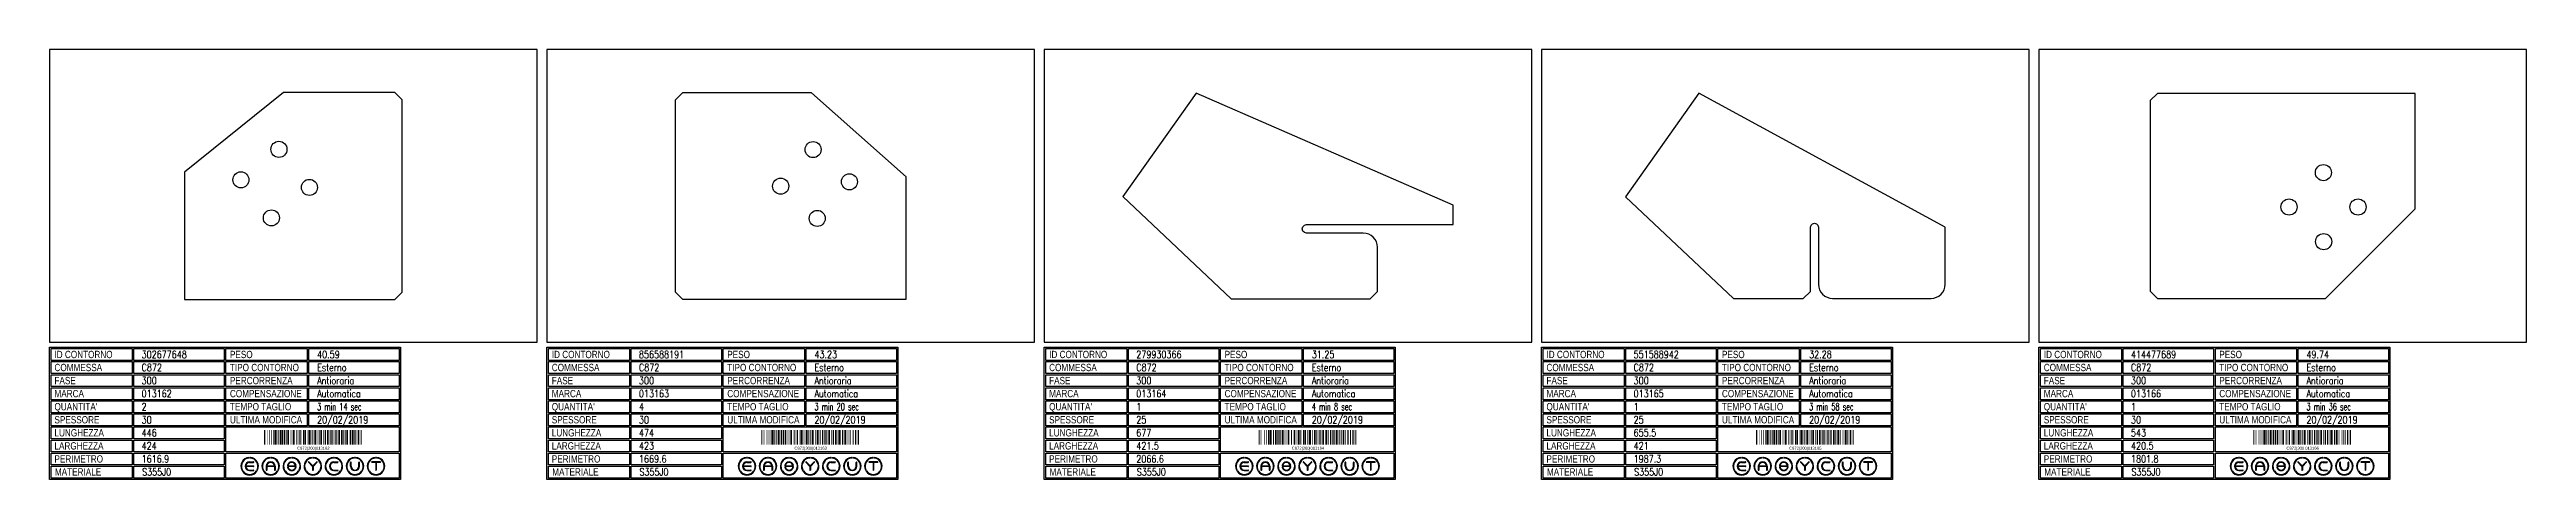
# Model space of a CAD drawing. Header units: millimetres. Extents: x 10000 to 55964, y 10000 to 31380.
# Drawn here: x 15100 to 20180, y 22210 to 23091 of the extents above; entities that cross this region are included whole.
import ezdxf
from ezdxf.enums import TextEntityAlignment as Align

# ---------------------------------------------------------------- set-up
doc = ezdxf.new("R2010")
doc.units = ezdxf.units.MM
doc.styles.add('EasyCutStyle', font='romans.shx', dxfattribs={"width": 0.8})
doc.styles.add('EasyCutStyle1', font='arial.ttf', dxfattribs={"width": 0.8})
doc.styles.get("Standard").update_dxf_attribs({"font": 'arial.ttf'})

# ---------------------------------------------------------------- blocks, each defined once
blk = doc.blocks.new('BlockShape01')
at = {"color": 253}
blk.add_lwpolyline([(0, 0), (720, 0), (720, -271), (0, -271)], close=True, dxfattribs=at)
at = {"color": 2}
for points in [[(3, -2.9), (169.3, -2.9), (169.3, -27.3), (3, -27.3)], [(3, -2.9), (169.3, -2.9), (169.3, -27.3), (3, -27.3)], [(3, -29.6), (169.3, -29.6), (169.3, -54), (3, -54)], [(361.9, -2.9), (528.3, -2.9), (528.3, -27.3), (361.9, -27.3)], [(361.9, -29.6), (528.3, -29.6), (528.3, -54), (361.9, -54)], [(3, -56.4), (169.3, -56.4), (169.3, -80.8), (3, -80.8)], [(3, -83.1), (169.3, -83.1), (169.3, -107.6), (3, -107.6)], [(361.9, -56.4), (528.3, -56.4), (528.3, -80.8), (361.9, -80.8)], [(361.9, -83.1), (528.3, -83.1), (528.3, -107.6), (361.9, -107.6)], [(3, -109.9), (169.3, -109.9), (169.3, -134.3), (3, -134.3)], [(3, -136.7), (169.3, -136.7), (169.3, -161.1), (3, -161.1)], [(361.9, -109.9), (528.3, -109.9), (528.3, -134.3), (361.9, -134.3)], [(361.9, -136.7), (528.3, -136.7), (528.3, -161.1), (361.9, -161.1)], [(3, -163.4), (169.3, -163.4), (169.3, -187.9), (3, -187.9)], [(3, -190.2), (169.3, -190.2), (169.3, -214.6), (3, -214.6)], [(3, -217), (169.3, -217), (169.3, -241.4), (3, -241.4)], [(3, -243.7), (169.3, -243.7), (169.3, -268.1), (3, -268.1)]]:
    blk.add_lwpolyline(points, close=True, dxfattribs=at)
at = {"color": 1}
for points in [[(172.7, -2.9), (358.1, -2.9), (358.1, -27.3), (172.7, -27.3)], [(172.7, -29.6), (358.1, -29.6), (358.1, -54), (172.7, -54)], [(531.6, -2.9), (717, -2.9), (717, -27.3), (531.6, -27.3)], [(531.6, -29.6), (717, -29.6), (717, -54), (531.6, -54)], [(172.7, -56.4), (358.1, -56.4), (358.1, -80.8), (172.7, -80.8)], [(172.7, -83.1), (358.1, -83.1), (358.1, -107.6), (172.7, -107.6)], [(531.6, -56.4), (717, -56.4), (717, -80.8), (531.6, -80.8)], [(531.6, -83.1), (717, -83.1), (717, -107.6), (531.6, -107.6)], [(172.7, -109.9), (358.1, -109.9), (358.1, -134.3), (172.7, -134.3)], [(172.7, -136.7), (358.1, -136.7), (358.1, -161.1), (172.7, -161.1)], [(531.6, -109.9), (717, -109.9), (717, -134.3), (531.6, -134.3)], [(531.6, -136.7), (717, -136.7), (717, -161.1), (531.6, -161.1)], [(172.7, -163.4), (358.1, -163.4), (358.1, -187.9), (172.7, -187.9)], [(172.7, -190.2), (358.1, -190.2), (358.1, -214.6), (172.7, -214.6)], [(361.9, -163.4), (717, -163.4), (717, -214.6), (361.9, -214.6)], [(172.7, -217), (358.1, -217), (358.1, -241.4), (172.7, -241.4)], [(172.7, -243.7), (358.1, -243.7), (358.1, -268.1), (172.7, -268.1)], [(361.9, -217), (717, -217), (717, -268.1), (361.9, -268.1)]]:
    blk.add_lwpolyline(points, close=True, dxfattribs=at)
at = {"color": 161, "style": 'EasyCutStyle1', "width": 0.8}
for s, p in [('COMMESSA', (10.1, -49.1)), ('ID CONTORNO', (10.1, -22.4)), ('TIPO CONTORNO', (370, -49.1)), ('PESO', (370, -22.4)), ('FASE', (10.1, -75.9)), ('MARCA', (10.1, -102.6)), ('COMPENSAZIONE', (370, -102.6)), ('PERCORRENZA', (370, -75.9)), ("QUANTITA'", (10.1, -129.4)), ('SPESSORE', (10.1, -156.2)), ('TEMPO TAGLIO', (370, -129.4)), ('ULTIMA MODIFICA', (370, -156.2)), ('LUNGHEZZA', (10.1, -182.9)), ('LARGHEZZA', (10.1, -209.7)), ('PERIMETRO', (10.1, -236.5)), ('MATERIALE', (11, -263.2))]:
    blk.add_text(s, height=15, dxfattribs=at).set_placement(p)
at = {"style": 'EasyCutStyle'}
for tag, p, width in [('ORDERSHAPE', (188.9, -49.1), 0.8), ('IDSHAPE', (188.9, -22.4), 0.8), ('TYPESHAPE', (548.8, -49.1), 0.8), ('WEIGTHSHAPE', (548.8, -22.4), 0.8), ('PHASESHAPE', (188.9, -75.9), 0.8), ('MKSHAPE', (188.9, -102.6), 0.8), ('JOUSHAPE', (548.8, -75.9), 0.8), ('COMPSHAPE', (548.8, -102.6), 0.8), ('TKSHAPE', (188.9, -156.2), 0.8), ('QTASHAPE', (188.9, -129.4), 0.8), ('TIMECUTSHAPE', (548.8, -129.4), 0.65), ('LASTMODIFYSHAPE', (548.8, -156.2), 0.8), ('LENGTHSHAPE', (188.9, -182.9), 0.8), ('HEIGHTSHAPE', (188.9, -209.7), 0.8), ('PERIMETERSHAPE', (188.9, -236.5), 0.8), ('MATSHAPE', (189.8, -263.2), 0.8)]:
    blk.add_attdef(tag, p, '', height=15, dxfattribs=dict(at, width=width))
blk = doc.blocks.new('Logo')
for color, points in [(140, [(-144.9, -7.2, -1), (-145.9, -7.6, -0.520567), (-131.2, 17.9, -1), (-131.1, 16.9, 0.520567)]), (256, [(-121.7, 0.5), (-137.5, 0.5, -0.394366), (-129.6, 7.9), (-121.7, 7.9, 1), (-121.7, 9), (-129.6, 9, 1), (-129.6, -9), (-121.7, -9, 1), (-121.7, -7.9), (-129.6, -7.9, -0.394366), (-137.5, -0.5), (-121.7, -0.5, 1)]), (140, [(-114.3, -7.2, 1), (-113.3, -7.6, 0.520567), (-128, 17.9, 0.916853), (-128.2, 16.9, 0.043377), (-128.1, 16.9, -0.520567)]), (140, [(-101.7, -7.2, -1), (-102.7, -7.6, -0.520567), (-88, 17.9, -1), (-87.9, 16.9, 0.520567)]), (140, [(-71.1, -7.2, 1), (-70.1, -7.6, 0.520567), (-84.8, 17.9, 1), (-84.9, 16.9, -0.520567)]), (140, [(-58.5, -7.2, -1), (-59.5, -7.6, -0.520567), (-44.8, 17.9, -1), (-44.7, 16.9, 0.520567)]), (256, [(-36.6, -0.5, -0.486114), (-35.5, -1.9, -0.776377), (-50.9, -2, 1), (-51.9, -2.3, 0.776377), (-34.5, -2.1, 0.486114), (-36.6, 0.5), (-49.8, 0.5, -0.486114), (-50.9, 1.9, -0.776377), (-35.5, 2, 1), (-34.5, 2.3, 0.776377), (-51.9, 2.1, 0.486114), (-49.8, -0.5)]), (140, [(-27.9, -7.2, 1), (-26.9, -7.6, 0.520567), (-41.6, 17.9, 1), (-41.7, 16.9, -0.520567)]), (140, [(-15.3, -7.2, -1), (-16.3, -7.6, -0.520567), (-1.6, 17.9, -1), (-1.5, 16.9, 0.520567)]), (256, [(0, 0.8), (-8.1, 8.8, 1), (-8.8, 8.1), (-0.5, -0.2), (-0.5, -7.9, 1), (0.5, -7.9), (0.5, -0.2), (8.8, 8.1, 1), (8.1, 8.8)]), (140, [(15.3, -7.2, 1), (16.3, -7.6, 0.520567), (1.6, 17.9, 1), (1.5, 16.9, -0.520567)]), (140, [(27.9, -7.2, -1), (26.9, -7.6, -0.520567), (41.6, 17.9, -1), (41.7, 16.9, 0.520567)]), (256, [(43.2, -9), (51.1, -9, 1), (51.1, -7.9), (43.2, -7.9, -1), (43.2, 7.9), (51.1, 7.9, 1), (51.1, 9), (43.2, 9, 1)]), (140, [(58.5, -7.2, 1), (59.5, -7.6, 0.520567), (44.8, 17.9, 1), (44.7, 16.9, -0.520567)]), (140, [(71.1, -7.2, -1), (70.1, -7.6, -0.520567), (84.8, 17.9, -1), (84.9, 16.9, 0.520567)]), (256, [(78.5, 0), (78.5, 7.9, 1), (77.4, 7.9), (77.4, 0, 1), (95.4, 0), (95.4, 7.9, 1), (94.3, 7.9), (94.3, 0, -1)]), (140, [(101.7, -7.2, 1), (102.7, -7.6, 0.520567), (88, 17.9, 1), (87.9, 16.9, -0.520567)]), (140, [(114.3, -7.2, -1), (113.3, -7.6, -0.520567), (128, 17.9, -1), (128.1, 16.9, 0.520567)]), (256, [(121.1, 9, 1), (121.1, 7.9), (129.1, 7.9), (129.1, -7.9, 1), (130.1, -7.9), (130.1, 7.9), (138.1, 7.9, 1), (138.1, 9)]), (140, [(144.9, -7.2, 1), (145.9, -7.6, 0.520567), (131.2, 17.9, 1), (131.1, 16.9, -0.520567)]), (140, [(-114.9, -10.3, 1), (-115.7, -9.7, -0.520567), (-143.5, -9.7, 1), (-144.3, -10.3, 0.520567)]), (140, [(-71.7, -10.3, 1), (-72.5, -9.7, -0.520567), (-100.3, -9.7, 1), (-101.1, -10.3, 0.520567)]), (140, [(-28.5, -10.3, 1), (-29.3, -9.7, -0.520567), (-57.1, -9.7, 1), (-57.9, -10.3, 0.520567)]), (140, [(14.7, -10.3, 1), (13.9, -9.7, -0.520567), (-13.9, -9.7, 1), (-14.7, -10.3, 0.520567)]), (140, [(57.9, -10.3, 1), (57.1, -9.7, -0.520567), (29.3, -9.7, 1), (28.5, -10.3, 0.520567)]), (140, [(101.1, -10.3, 1), (100.3, -9.7, -0.520567), (72.5, -9.7, 1), (71.7, -10.3, 0.520567)]), (140, [(144.3, -10.3, 1), (143.5, -9.7, -0.520567), (115.7, -9.7, 1), (114.9, -10.3, 0.520567)])]:
    blk.add_hatch(color=color).paths.add_polyline_path(points)
h = blk.add_hatch(color=256)
h.paths.add_polyline_path([(-78.5, -0.5), (-78.5, -7.9, 1), (-77.4, -7.9), (-77.4, 0, 1), (-95.4, 0), (-95.4, -7.9, 1), (-94.3, -7.9), (-94.3, -0.5)])
h.paths.add_polyline_path([(-94.3, 0.5, -0.933992), (-78.5, 0.5)], flags=16)
for p, q in [((-121.7, 0.5), (-137.5, 0.5)), ((-129.6, 9), (-121.7, 9)), ((-129.6, 7.9), (-121.7, 7.9)), ((-95.4, 0), (-95.4, -7.9)), ((-78.5, 0.5), (-94.3, 0.5)), ((-77.4, 0), (-77.4, -7.9)), ((-36.6, 0.5), (-49.8, 0.5)), ((-0.5, -0.2), (-8.8, 8.1)), ((0, 0.8), (-8.1, 8.8)), ((0, 0.8), (8.1, 8.8)), ((0.5, -0.2), (8.8, 8.1)), ((43.2, 9), (51.1, 9)), ((43.2, 7.9), (51.1, 7.9)), ((77.4, 0), (77.4, 7.9)), ((78.5, 0), (78.5, 7.9)), ((94.3, 0), (94.3, 7.9)), ((95.4, 0), (95.4, 7.9)), ((138.1, 9), (121.1, 9)), ((129.1, 7.9), (121.1, 7.9)), ((129.1, 7.9), (129.1, -7.9)), ((130.1, 7.9), (130.1, -7.9)), ((138.1, 7.9), (130.1, 7.9)), ((-121.7, -0.5), (-137.5, -0.5)), ((-129.6, -7.9), (-121.7, -7.9)), ((-129.6, -9), (-121.7, -9)), ((-94.3, -0.5), (-94.3, -7.9)), ((-78.5, -0.5), (-94.3, -0.5)), ((-78.5, -0.5), (-78.5, -7.9)), ((-36.6, -0.5), (-49.8, -0.5)), ((-0.5, -0.2), (-0.5, -7.9)), ((0.5, -0.2), (0.5, -7.9)), ((43.2, -7.9), (51.1, -7.9)), ((43.2, -9), (51.1, -9))]:
    blk.add_line(p, q)
at = {"color": 140}
for centre, radius, start, end in [((-129.6, 0), 18, 95, 205), ((-129.6, 0), 16.9, 95, 205), ((-131.1, 17.4), 0.54, 275, 95), ((-128.1, 17.4), 0.54, 85, 265), ((-129.6, 0), 16.9, 335, 85), ((-129.6, 0), 18, 335, 85), ((-86.4, 0), 18, 95, 205), ((-86.4, 0), 16.9, 95, 205), ((-87.9, 17.4), 0.54, 275, 95), ((-84.9, 17.4), 0.54, 85, 265), ((-86.4, 0), 16.9, 335, 85), ((-86.4, 0), 18, 335, 85), ((-43.2, 0), 18, 95, 205), ((-43.2, 0), 16.9, 95, 205), ((-44.7, 17.4), 0.54, 275, 95), ((-41.7, 17.4), 0.54, 85, 265), ((-43.2, 0), 16.9, 335, 85), ((-43.2, 0), 18, 335, 85), ((0, 0), 18, 95, 205), ((0, 0), 16.9, 95, 205), ((-1.5, 17.4), 0.54, 275, 95), ((1.5, 17.4), 0.54, 85, 265), ((0, 0), 16.9, 335, 85), ((0, 0), 18, 335, 85), ((43.2, 0), 18, 95, 205), ((43.2, 0), 16.9, 95, 205), ((41.7, 17.4), 0.54, 275, 95), ((44.7, 17.4), 0.54, 85, 265), ((43.2, 0), 16.9, 335, 85), ((43.2, 0), 18, 335, 85), ((86.4, 0), 18, 95, 205), ((86.4, 0), 16.9, 95, 205), ((84.9, 17.4), 0.54, 275, 95), ((87.9, 17.4), 0.54, 85, 265), ((86.4, 0), 16.9, 335, 85), ((86.4, 0), 18, 335, 85), ((129.6, 0), 18, 95, 205), ((129.6, 0), 16.9, 95, 205), ((128.1, 17.4), 0.54, 275, 95), ((131.1, 17.4), 0.54, 85, 265), ((129.6, 0), 16.9, 335, 85), ((129.6, 0), 18, 335, 85), ((-145.4, -7.4), 0.54, 205, 25), ((-143.9, -10), 0.54, 35, 215), ((-129.6, 0), 18, 215, 325), ((-129.6, 0), 16.9, 215, 325), ((-115.3, -10), 0.54, 325, 145), ((-113.8, -7.4), 0.54, 155, 335), ((-102.2, -7.4), 0.54, 205, 25), ((-100.7, -10), 0.54, 35, 215), ((-86.4, 0), 18, 215, 325), ((-86.4, 0), 16.9, 215, 325), ((-72.1, -10), 0.54, 325, 145), ((-70.6, -7.4), 0.54, 155, 335), ((-59, -7.4), 0.54, 205, 25), ((-57.5, -10), 0.54, 35, 215), ((-43.2, 0), 18, 215, 325), ((-43.2, 0), 16.9, 215, 325), ((-28.9, -10), 0.54, 325, 145), ((-27.4, -7.4), 0.54, 155, 335), ((-15.8, -7.4), 0.54, 205, 25), ((-14.3, -10), 0.54, 35, 215), ((0, 0), 18, 215, 325), ((0, 0), 16.9, 215, 325), ((14.3, -10), 0.54, 325, 145), ((15.8, -7.4), 0.54, 155, 335), ((27.4, -7.4), 0.54, 205, 25), ((28.9, -10), 0.54, 35, 215), ((43.2, 0), 18, 215, 325), ((43.2, 0), 16.9, 215, 325), ((57.5, -10), 0.54, 325, 145), ((59, -7.4), 0.54, 155, 335), ((70.6, -7.4), 0.54, 205, 25), ((72.1, -10), 0.54, 35, 215), ((86.4, 0), 18, 215, 325), ((86.4, 0), 16.9, 215, 325), ((100.7, -10), 0.54, 325, 145), ((102.2, -7.4), 0.54, 155, 335), ((113.8, -7.4), 0.54, 205, 25), ((115.3, -10), 0.54, 35, 215), ((129.6, 0), 18, 215, 325), ((129.6, 0), 16.9, 215, 325), ((143.9, -10), 0.54, 325, 145), ((145.4, -7.4), 0.54, 155, 335)]:
    blk.add_arc(centre, radius, start, end, dxfattribs=at)
for centre, radius, start, end in [((-129.6, 0), 9, 90, 270), ((-129.6, 0), 7.92, 90, 176.0904), ((-121.7, 8.5), 0.54, 270, 90), ((-121.7, 0), 0.54, 270, 90), ((-86.4, 0), 9, 0, 180), ((-86.4, 0), 7.92, 3.9096, 176.0904), ((-49.8, 1.6), 2.16, 166.2998, 270), ((-43.2, 0), 9, 15, 166.2998), ((-43.2, 0), 7.92, 15, 166.2998), ((-49.8, 1.6), 1.08, 166.2998, 270), ((-36.6, -1.6), 2.16, 346.2998, 90), ((-35, 2.2), 0.54, 195, 15), ((-8.5, 8.5), 0.54, 45, 225), ((8.5, 8.5), 0.54, 315, 135), ((43.2, 0), 9, 90, 270), ((43.2, 0), 7.92, 90, 270), ((51.1, 8.5), 0.54, 270, 90), ((77.9, 7.9), 0.54, 0, 180), ((86.4, 0), 9, 180, 0), ((86.4, 0), 7.92, 180, 0), ((94.9, 7.9), 0.54, 0, 180), ((121.1, 8.5), 0.54, 90, 270), ((138.1, 8.5), 0.54, 270, 90), ((-129.6, 0), 7.92, 183.9096, 270), ((-121.7, -8.5), 0.54, 270, 90), ((-94.9, -7.9), 0.54, 180, 0), ((-77.9, -7.9), 0.54, 180, 0), ((-51.4, -2.2), 0.54, 15, 195), ((-43.2, 0), 9, 195, 346.2998), ((-43.2, 0), 7.92, 195, 346.2998), ((-36.6, -1.6), 1.08, 346.2998, 90), ((0, -7.9), 0.54, 180, 0), ((51.1, -8.5), 0.54, 270, 90), ((129.6, -7.9), 0.54, 180, 0)]:
    blk.add_arc(centre, radius, start, end)
blk = doc.blocks.new('302677648_128', base_point=(263, -308))
at = {"linetype": 'Continuous'}
for points, const_width in [([(264, -308), (264, -278)], 2), ([(266.5, -308), (266.5, -278)], 1), ([(269.5, -308), (269.5, -278)], 1), ([(274.5, -308), (274.5, -278)], 1), ([(278.5, -308), (278.5, -278)], 1), ([(283, -308), (283, -278)], 2), ([(286.5, -308), (286.5, -278)], 3), ([(289.5, -308), (289.5, -278)], 1), ([(293, -308), (293, -278)], 2), ([(297.5, -308), (297.5, -278)], 3), ([(301, -308), (301, -278)], 2), ([(304.5, -308), (304.5, -278)], 3), ([(308, -308), (308, -278)], 2), ([(312.5, -308), (312.5, -278)], 3), ([(316.5, -308), (316.5, -278)], 1), ([(318.5, -308), (318.5, -278)], 1), ([(320.5, -308), (320.5, -278)], 1), ([(324, -308), (324, -278)], 4), ([(330, -308), (330, -278)], 2), ([(333.5, -308), (333.5, -278)], 1), ([(336.5, -308), (336.5, -278)], 3), ([(340.5, -308), (340.5, -278)], 1), ([(344.5, -308), (344.5, -278)], 3), ([(348, -308), (348, -278)], 2), ([(351.5, -308), (351.5, -278)], 1), ([(355.5, -308), (355.5, -278)], 3), ([(359, -308), (359, -278)], 2), ([(362.5, -308), (362.5, -278)], 1), ([(364.5, -308), (364.5, -278)], 1), ([(368, -308), (368, -278)], 4), ([(373.5, -308), (373.5, -278)], 1), ([(377.5, -308), (377.5, -278)], 3), ([(381, -308), (381, -278)], 2), ([(384.5, -308), (384.5, -278)], 1), ([(388.5, -308), (388.5, -278)], 3), ([(393, -308), (393, -278)], 2), ([(396, -308), (396, -278)], 2), ([(399.5, -308), (399.5, -278)], 1), ([(402.5, -308), (402.5, -278)], 3), ([(406.5, -308), (406.5, -278)], 1), ([(410.5, -308), (410.5, -278)], 3), ([(415, -308), (415, -278)], 2), ([(418, -308), (418, -278)], 2), ([(422.5, -308), (422.5, -278)], 3), ([(425.5, -308), (425.5, -278)], 1), ([(429, -308), (429, -278)], 2), ([(433.5, -308), (433.5, -278)], 3), ([(437.5, -308), (437.5, -278)], 1), ([(440.5, -308), (440.5, -278)], 3), ([(444.5, -308), (444.5, -278)], 3), ([(448, -308), (448, -278)], 2), ([(451, -308), (451, -278)], 2), ([(456.5, -308), (456.5, -278)], 3), ([(459.5, -308), (459.5, -278)], 1), ([(462, -308), (462, -278)], 2)]:
    blk.add_lwpolyline(points, dxfattribs=dict(at, const_width=const_width))
blk.add_text('C872|300|013162', height=6).set_placement((364, -318.5), align=Align.CENTER)
blk = doc.blocks.new('856588191_128', base_point=(277, -308.5))
at = {"linetype": 'Continuous'}
for points, const_width in [([(278, -308.5), (278, -278.5)], 2), ([(280.5, -308.5), (280.5, -278.5)], 1), ([(283.5, -308.5), (283.5, -278.5)], 1), ([(288.5, -308.5), (288.5, -278.5)], 1), ([(292.5, -308.5), (292.5, -278.5)], 1), ([(297, -308.5), (297, -278.5)], 2), ([(300.5, -308.5), (300.5, -278.5)], 3), ([(303.5, -308.5), (303.5, -278.5)], 1), ([(307, -308.5), (307, -278.5)], 2), ([(311.5, -308.5), (311.5, -278.5)], 3), ([(315, -308.5), (315, -278.5)], 2), ([(318.5, -308.5), (318.5, -278.5)], 3), ([(322, -308.5), (322, -278.5)], 2), ([(326.5, -308.5), (326.5, -278.5)], 3), ([(330.5, -308.5), (330.5, -278.5)], 1), ([(332.5, -308.5), (332.5, -278.5)], 1), ([(334.5, -308.5), (334.5, -278.5)], 1), ([(338, -308.5), (338, -278.5)], 4), ([(344, -308.5), (344, -278.5)], 2), ([(347.5, -308.5), (347.5, -278.5)], 1), ([(350.5, -308.5), (350.5, -278.5)], 3), ([(354.5, -308.5), (354.5, -278.5)], 1), ([(358.5, -308.5), (358.5, -278.5)], 3), ([(362, -308.5), (362, -278.5)], 2), ([(365.5, -308.5), (365.5, -278.5)], 1), ([(369.5, -308.5), (369.5, -278.5)], 3), ([(373, -308.5), (373, -278.5)], 2), ([(376.5, -308.5), (376.5, -278.5)], 1), ([(378.5, -308.5), (378.5, -278.5)], 1), ([(382, -308.5), (382, -278.5)], 4), ([(387.5, -308.5), (387.5, -278.5)], 1), ([(391.5, -308.5), (391.5, -278.5)], 3), ([(395, -308.5), (395, -278.5)], 2), ([(398.5, -308.5), (398.5, -278.5)], 1), ([(402.5, -308.5), (402.5, -278.5)], 3), ([(407, -308.5), (407, -278.5)], 2), ([(410, -308.5), (410, -278.5)], 2), ([(413.5, -308.5), (413.5, -278.5)], 1), ([(416.5, -308.5), (416.5, -278.5)], 3), ([(420.5, -308.5), (420.5, -278.5)], 1), ([(424.5, -308.5), (424.5, -278.5)], 3), ([(429, -308.5), (429, -278.5)], 2), ([(432, -308.5), (432, -278.5)], 2), ([(436.5, -308.5), (436.5, -278.5)], 3), ([(439.5, -308.5), (439.5, -278.5)], 1), ([(443, -308.5), (443, -278.5)], 2), ([(446.5, -308.5), (446.5, -278.5)], 1), ([(449.5, -308.5), (449.5, -278.5)], 3), ([(453.5, -308.5), (453.5, -278.5)], 1), ([(455.5, -308.5), (455.5, -278.5)], 1), ([(459, -308.5), (459, -278.5)], 2), ([(465, -308.5), (465, -278.5)], 2), ([(470.5, -308.5), (470.5, -278.5)], 3), ([(473.5, -308.5), (473.5, -278.5)], 1), ([(476, -308.5), (476, -278.5)], 2)]:
    blk.add_lwpolyline(points, dxfattribs=dict(at, const_width=const_width))
blk.add_text('C872|300|013163', height=6).set_placement((378, -319), align=Align.CENTER)
blk = doc.blocks.new('279930366_128', base_point=(378.5, -309.25))
at = {"linetype": 'Continuous'}
for points, const_width in [([(379.5, -309.25), (379.5, -279.25)], 2), ([(382, -309.25), (382, -279.25)], 1), ([(385, -309.25), (385, -279.25)], 1), ([(390, -309.25), (390, -279.25)], 1), ([(394, -309.25), (394, -279.25)], 1), ([(398.5, -309.25), (398.5, -279.25)], 2), ([(402, -309.25), (402, -279.25)], 3), ([(405, -309.25), (405, -279.25)], 1), ([(408.5, -309.25), (408.5, -279.25)], 2), ([(413, -309.25), (413, -279.25)], 3), ([(416.5, -309.25), (416.5, -279.25)], 2), ([(420, -309.25), (420, -279.25)], 3), ([(423.5, -309.25), (423.5, -279.25)], 2), ([(428, -309.25), (428, -279.25)], 3), ([(432, -309.25), (432, -279.25)], 1), ([(434, -309.25), (434, -279.25)], 1), ([(436, -309.25), (436, -279.25)], 1), ([(439.5, -309.25), (439.5, -279.25)], 4), ([(445.5, -309.25), (445.5, -279.25)], 2), ([(449, -309.25), (449, -279.25)], 1), ([(452, -309.25), (452, -279.25)], 3), ([(456, -309.25), (456, -279.25)], 1), ([(460, -309.25), (460, -279.25)], 3), ([(463.5, -309.25), (463.5, -279.25)], 2), ([(467, -309.25), (467, -279.25)], 1), ([(471, -309.25), (471, -279.25)], 3), ([(474.5, -309.25), (474.5, -279.25)], 2), ([(478, -309.25), (478, -279.25)], 1), ([(480, -309.25), (480, -279.25)], 1), ([(483.5, -309.25), (483.5, -279.25)], 4), ([(489, -309.25), (489, -279.25)], 1), ([(493, -309.25), (493, -279.25)], 3), ([(496.5, -309.25), (496.5, -279.25)], 2), ([(500, -309.25), (500, -279.25)], 1), ([(504, -309.25), (504, -279.25)], 3), ([(508.5, -309.25), (508.5, -279.25)], 2), ([(511.5, -309.25), (511.5, -279.25)], 2), ([(515, -309.25), (515, -279.25)], 1), ([(518, -309.25), (518, -279.25)], 3), ([(522, -309.25), (522, -279.25)], 1), ([(526, -309.25), (526, -279.25)], 3), ([(530.5, -309.25), (530.5, -279.25)], 2), ([(533.5, -309.25), (533.5, -279.25)], 2), ([(538, -309.25), (538, -279.25)], 3), ([(541, -309.25), (541, -279.25)], 1), ([(544.5, -309.25), (544.5, -279.25)], 2), ([(548, -309.25), (548, -279.25)], 1), ([(552, -309.25), (552, -279.25)], 3), ([(555.5, -309.25), (555.5, -279.25)], 2), ([(561, -309.25), (561, -279.25)], 1), ([(563, -309.25), (563, -279.25)], 1), ([(566.5, -309.25), (566.5, -279.25)], 2), ([(572, -309.25), (572, -279.25)], 3), ([(575, -309.25), (575, -279.25)], 1), ([(577.5, -309.25), (577.5, -279.25)], 2)]:
    blk.add_lwpolyline(points, dxfattribs=dict(at, const_width=const_width))
blk.add_text('C872|300|013164', height=6).set_placement((479.5, -319.75), align=Align.CENTER)
blk = doc.blocks.new('551588942_128', base_point=(367.75, -309.5))
at = {"linetype": 'Continuous'}
for points, const_width in [([(368.75, -309.5), (368.75, -279.5)], 2), ([(371.25, -309.5), (371.25, -279.5)], 1), ([(374.25, -309.5), (374.25, -279.5)], 1), ([(379.25, -309.5), (379.25, -279.5)], 1), ([(383.25, -309.5), (383.25, -279.5)], 1), ([(387.75, -309.5), (387.75, -279.5)], 2), ([(391.25, -309.5), (391.25, -279.5)], 3), ([(394.25, -309.5), (394.25, -279.5)], 1), ([(397.75, -309.5), (397.75, -279.5)], 2), ([(402.25, -309.5), (402.25, -279.5)], 3), ([(405.75, -309.5), (405.75, -279.5)], 2), ([(409.25, -309.5), (409.25, -279.5)], 3), ([(412.75, -309.5), (412.75, -279.5)], 2), ([(417.25, -309.5), (417.25, -279.5)], 3), ([(421.25, -309.5), (421.25, -279.5)], 1), ([(423.25, -309.5), (423.25, -279.5)], 1), ([(425.25, -309.5), (425.25, -279.5)], 1), ([(428.75, -309.5), (428.75, -279.5)], 4), ([(434.75, -309.5), (434.75, -279.5)], 2), ([(438.25, -309.5), (438.25, -279.5)], 1), ([(441.25, -309.5), (441.25, -279.5)], 3), ([(445.25, -309.5), (445.25, -279.5)], 1), ([(449.25, -309.5), (449.25, -279.5)], 3), ([(452.75, -309.5), (452.75, -279.5)], 2), ([(456.25, -309.5), (456.25, -279.5)], 1), ([(460.25, -309.5), (460.25, -279.5)], 3), ([(463.75, -309.5), (463.75, -279.5)], 2), ([(467.25, -309.5), (467.25, -279.5)], 1), ([(469.25, -309.5), (469.25, -279.5)], 1), ([(472.75, -309.5), (472.75, -279.5)], 4), ([(478.25, -309.5), (478.25, -279.5)], 1), ([(482.25, -309.5), (482.25, -279.5)], 3), ([(485.75, -309.5), (485.75, -279.5)], 2), ([(489.25, -309.5), (489.25, -279.5)], 1), ([(493.25, -309.5), (493.25, -279.5)], 3), ([(497.75, -309.5), (497.75, -279.5)], 2), ([(500.75, -309.5), (500.75, -279.5)], 2), ([(504.25, -309.5), (504.25, -279.5)], 1), ([(507.25, -309.5), (507.25, -279.5)], 3), ([(511.25, -309.5), (511.25, -279.5)], 1), ([(515.25, -309.5), (515.25, -279.5)], 3), ([(519.75, -309.5), (519.75, -279.5)], 2), ([(522.75, -309.5), (522.75, -279.5)], 2), ([(527.25, -309.5), (527.25, -279.5)], 3), ([(530.25, -309.5), (530.25, -279.5)], 1), ([(533.75, -309.5), (533.75, -279.5)], 2), ([(537.25, -309.5), (537.25, -279.5)], 3), ([(541.25, -309.5), (541.25, -279.5)], 1), ([(544.25, -309.5), (544.25, -279.5)], 1), ([(546.25, -309.5), (546.25, -279.5)], 1), ([(551.75, -309.5), (551.75, -279.5)], 4), ([(555.75, -309.5), (555.75, -279.5)], 2), ([(561.25, -309.5), (561.25, -279.5)], 3), ([(564.25, -309.5), (564.25, -279.5)], 1), ([(566.75, -309.5), (566.75, -279.5)], 2)]:
    blk.add_lwpolyline(points, dxfattribs=dict(at, const_width=const_width))
blk.add_text('C872|300|013165', height=6).set_placement((468.75, -320), align=Align.CENTER)
blk = doc.blocks.new('414477689_128', base_point=(311.5, -309.75))
at = {"linetype": 'Continuous'}
for points, const_width in [([(312.5, -309.75), (312.5, -279.75)], 2), ([(315, -309.75), (315, -279.75)], 1), ([(318, -309.75), (318, -279.75)], 1), ([(323, -309.75), (323, -279.75)], 1), ([(327, -309.75), (327, -279.75)], 1), ([(331.5, -309.75), (331.5, -279.75)], 2), ([(335, -309.75), (335, -279.75)], 3), ([(338, -309.75), (338, -279.75)], 1), ([(341.5, -309.75), (341.5, -279.75)], 2), ([(346, -309.75), (346, -279.75)], 3), ([(349.5, -309.75), (349.5, -279.75)], 2), ([(353, -309.75), (353, -279.75)], 3), ([(356.5, -309.75), (356.5, -279.75)], 2), ([(361, -309.75), (361, -279.75)], 3), ([(365, -309.75), (365, -279.75)], 1), ([(367, -309.75), (367, -279.75)], 1), ([(369, -309.75), (369, -279.75)], 1), ([(372.5, -309.75), (372.5, -279.75)], 4), ([(378.5, -309.75), (378.5, -279.75)], 2), ([(382, -309.75), (382, -279.75)], 1), ([(385, -309.75), (385, -279.75)], 3), ([(389, -309.75), (389, -279.75)], 1), ([(393, -309.75), (393, -279.75)], 3), ([(396.5, -309.75), (396.5, -279.75)], 2), ([(400, -309.75), (400, -279.75)], 1), ([(404, -309.75), (404, -279.75)], 3), ([(407.5, -309.75), (407.5, -279.75)], 2), ([(411, -309.75), (411, -279.75)], 1), ([(413, -309.75), (413, -279.75)], 1), ([(416.5, -309.75), (416.5, -279.75)], 4), ([(422, -309.75), (422, -279.75)], 1), ([(426, -309.75), (426, -279.75)], 3), ([(429.5, -309.75), (429.5, -279.75)], 2), ([(433, -309.75), (433, -279.75)], 1), ([(437, -309.75), (437, -279.75)], 3), ([(441.5, -309.75), (441.5, -279.75)], 2), ([(444.5, -309.75), (444.5, -279.75)], 2), ([(448, -309.75), (448, -279.75)], 1), ([(451, -309.75), (451, -279.75)], 3), ([(455, -309.75), (455, -279.75)], 1), ([(459, -309.75), (459, -279.75)], 3), ([(463.5, -309.75), (463.5, -279.75)], 2), ([(466.5, -309.75), (466.5, -279.75)], 2), ([(471, -309.75), (471, -279.75)], 3), ([(474, -309.75), (474, -279.75)], 1), ([(477.5, -309.75), (477.5, -279.75)], 2), ([(482, -309.75), (482, -279.75)], 3), ([(485, -309.75), (485, -279.75)], 1), ([(488, -309.75), (488, -279.75)], 1), ([(492, -309.75), (492, -279.75)], 1), ([(495.5, -309.75), (495.5, -279.75)], 2), ([(499.5, -309.75), (499.5, -279.75)], 2), ([(505, -309.75), (505, -279.75)], 3), ([(508, -309.75), (508, -279.75)], 1), ([(510.5, -309.75), (510.5, -279.75)], 2)]:
    blk.add_lwpolyline(points, dxfattribs=dict(at, const_width=const_width))
blk.add_text('C872|300|013166', height=6).set_placement((412.5, -320.25), align=Align.CENTER)

msp = doc.modelspace()

# ---------------------------------------------------------------- linework, layer by layer
for p, q in [((16100, 23091), (15100, 23091)), ((15100, 23091), (15100, 22491)), ((16100, 22491), (16100, 23091)), ((17120, 23091), (16120, 23091)), ((16120, 23091), (16120, 22491)), ((17120, 22491), (17120, 23091)), ((18140, 23091), (17140, 23091)), ((17140, 23091), (17140, 22491)), ((18140, 22491), (18140, 23091)), ((19160, 23091), (18160, 23091)), ((18160, 23091), (18160, 22491)), ((19160, 22491), (19160, 23091)), ((20180, 23091), (19180, 23091)), ((19180, 23091), (19180, 22491)), ((20180, 22491), (20180, 23091)), ((15100, 22491), (16100, 22491)), ((16120, 22491), (17120, 22491)), ((17140, 22491), (18140, 22491)), ((18160, 22491), (19160, 22491)), ((19180, 22491), (20180, 22491))]:
    msp.add_line(p, q)
at = {"color": 2}
for points in [[(15377, 22579), (15808, 22579), (15823, 22594), (15823, 22988), (15808, 23003), (15579.5, 23003), (15377, 22840)], [(16398, 22579.5), (16857, 22579.5), (16857, 22830.5), (16662.5, 23002.5), (16398, 23002.5), (16383, 22987.5), (16383, 22594.5)], [(19423.5, 22580.8), (19768, 22580.8), (19951.5, 22764.8), (19951.5, 23001.3), (19423.5, 23001.3), (19408.5, 22986.3), (19408.5, 22595.8)]]:
    msp.add_lwpolyline(points, close=True, dxfattribs=at)
for points in [[(17523.5, 22580.3), (17808.5, 22580.3), (17823.5, 22595.3), (17823.5, 22685.8, 0.414214), (17794.5, 22714.8), (17678, 22714.8), (17673.5, 22715.8), (17670.5, 22718.8), (17669, 22723.3), (17670.5, 22727.8), (17673.5, 22731.3), (17678, 22732.3), (17978.5, 22732.3), (17978.5, 22772.3), (17451.5, 23001.8), (17301.5, 22789.8)], [(18553.8, 22580.5), (18696.8, 22580.5), (18711.8, 22595.5), (18711.8, 22727), (18712.8, 22731), (18715.8, 22734), (18719.8, 22735), (18723.8, 22734), (18726.8, 22731), (18727.8, 22727), (18727.8, 22610, 0.414214), (18756.8, 22581), (18958.8, 22581, 0.414214), (18987.8, 22610), (18987.8, 22727), (18482.3, 23001.5), (18332.3, 22789.5)]]:
    msp.add_lwpolyline(points, format="xyb", close=True, dxfattribs=at)
at = {"color": 4}
for centre in [(15570.5, 22886.5), (16666, 22886), (15492.5, 22824), (15633, 22808.5), (16599.5, 22811), (16740.5, 22820), (19763.5, 22838.8), (15555, 22746), (16674.5, 22745), (19693, 22768.3), (19834.5, 22768.3), (19764, 22697.3)]:
    msp.add_circle(centre, 16.5, dxfattribs=at)

# ---------------------------------------------------------------- block references
for p, values in [((15100, 22481), {'IDSHAPE': '302677648', 'ORDERSHAPE': 'C872', 'PHASESHAPE': '300', 'MKSHAPE': '013162', 'TKSHAPE': '30', 'LENGTHSHAPE': '446', 'HEIGHTSHAPE': '424', 'MATSHAPE': 'S355J0', 'LASTMODIFYSHAPE': '20/02/2019', 'PERIMETERSHAPE': '1616.9', 'WEIGTHSHAPE': '40.59', 'TYPESHAPE': 'Esterno', 'JOUSHAPE': 'Antioraria', 'COMPSHAPE': 'Automatica', 'TIMECUTSHAPE': '3 min 14 sec', 'QTASHAPE': '2'}), ((16120, 22481), {'IDSHAPE': '856588191', 'ORDERSHAPE': 'C872', 'PHASESHAPE': '300', 'MKSHAPE': '013163', 'TKSHAPE': '30', 'LENGTHSHAPE': '474', 'HEIGHTSHAPE': '423', 'MATSHAPE': 'S355J0', 'LASTMODIFYSHAPE': '20/02/2019', 'PERIMETERSHAPE': '1669.6', 'WEIGTHSHAPE': '43.23', 'TYPESHAPE': 'Esterno', 'JOUSHAPE': 'Antioraria', 'COMPSHAPE': 'Automatica', 'TIMECUTSHAPE': '3 min 20 sec', 'QTASHAPE': '4'}), ((17140, 22481), {'IDSHAPE': '279930366', 'ORDERSHAPE': 'C872', 'PHASESHAPE': '300', 'MKSHAPE': '013164', 'TKSHAPE': '25', 'LENGTHSHAPE': '677', 'HEIGHTSHAPE': '421.5', 'MATSHAPE': 'S355J0', 'LASTMODIFYSHAPE': '20/02/2019', 'PERIMETERSHAPE': '2066.6', 'WEIGTHSHAPE': '31.25', 'TYPESHAPE': 'Esterno', 'JOUSHAPE': 'Antioraria', 'COMPSHAPE': 'Automatica', 'TIMECUTSHAPE': '4 min 8 sec', 'QTASHAPE': '1'}), ((18160, 22481), {'IDSHAPE': '551588942', 'ORDERSHAPE': 'C872', 'PHASESHAPE': '300', 'MKSHAPE': '013165', 'TKSHAPE': '25', 'LENGTHSHAPE': '655.5', 'HEIGHTSHAPE': '421', 'MATSHAPE': 'S355J0', 'LASTMODIFYSHAPE': '20/02/2019', 'PERIMETERSHAPE': '1987.3', 'WEIGTHSHAPE': '32.28', 'TYPESHAPE': 'Esterno', 'JOUSHAPE': 'Antioraria', 'COMPSHAPE': 'Automatica', 'TIMECUTSHAPE': '3 min 58 sec', 'QTASHAPE': '1'}), ((19180, 22481), {'IDSHAPE': '414477689', 'ORDERSHAPE': 'C872', 'PHASESHAPE': '300', 'MKSHAPE': '013166', 'TKSHAPE': '30', 'LENGTHSHAPE': '543', 'HEIGHTSHAPE': '420.5', 'MATSHAPE': 'S355J0', 'LASTMODIFYSHAPE': '20/02/2019', 'PERIMETERSHAPE': '1801.8', 'WEIGTHSHAPE': '49.74', 'TYPESHAPE': 'Esterno', 'JOUSHAPE': 'Antioraria', 'COMPSHAPE': 'Automatica', 'TIMECUTSHAPE': '3 min 36 sec', 'QTASHAPE': '1'})]:
    msp.add_blockref('BlockShape01', p).add_auto_attribs(values)
for name, p in [('302677648_128', (15540, 22281.5)), ('856588191_128', (16560, 22281.5)), ('279930366_128', (17580, 22281.5)), ('551588942_128', (18600, 22281.5)), ('414477689_128', (19620, 22281.5)), ('Logo', (15640, 22237)), ('Logo', (16660, 22237)), ('Logo', (17680, 22237)), ('Logo', (18700, 22237)), ('Logo', (19720, 22237))]:
    msp.add_blockref(name, p)

doc.saveas('drawing.dxf')
